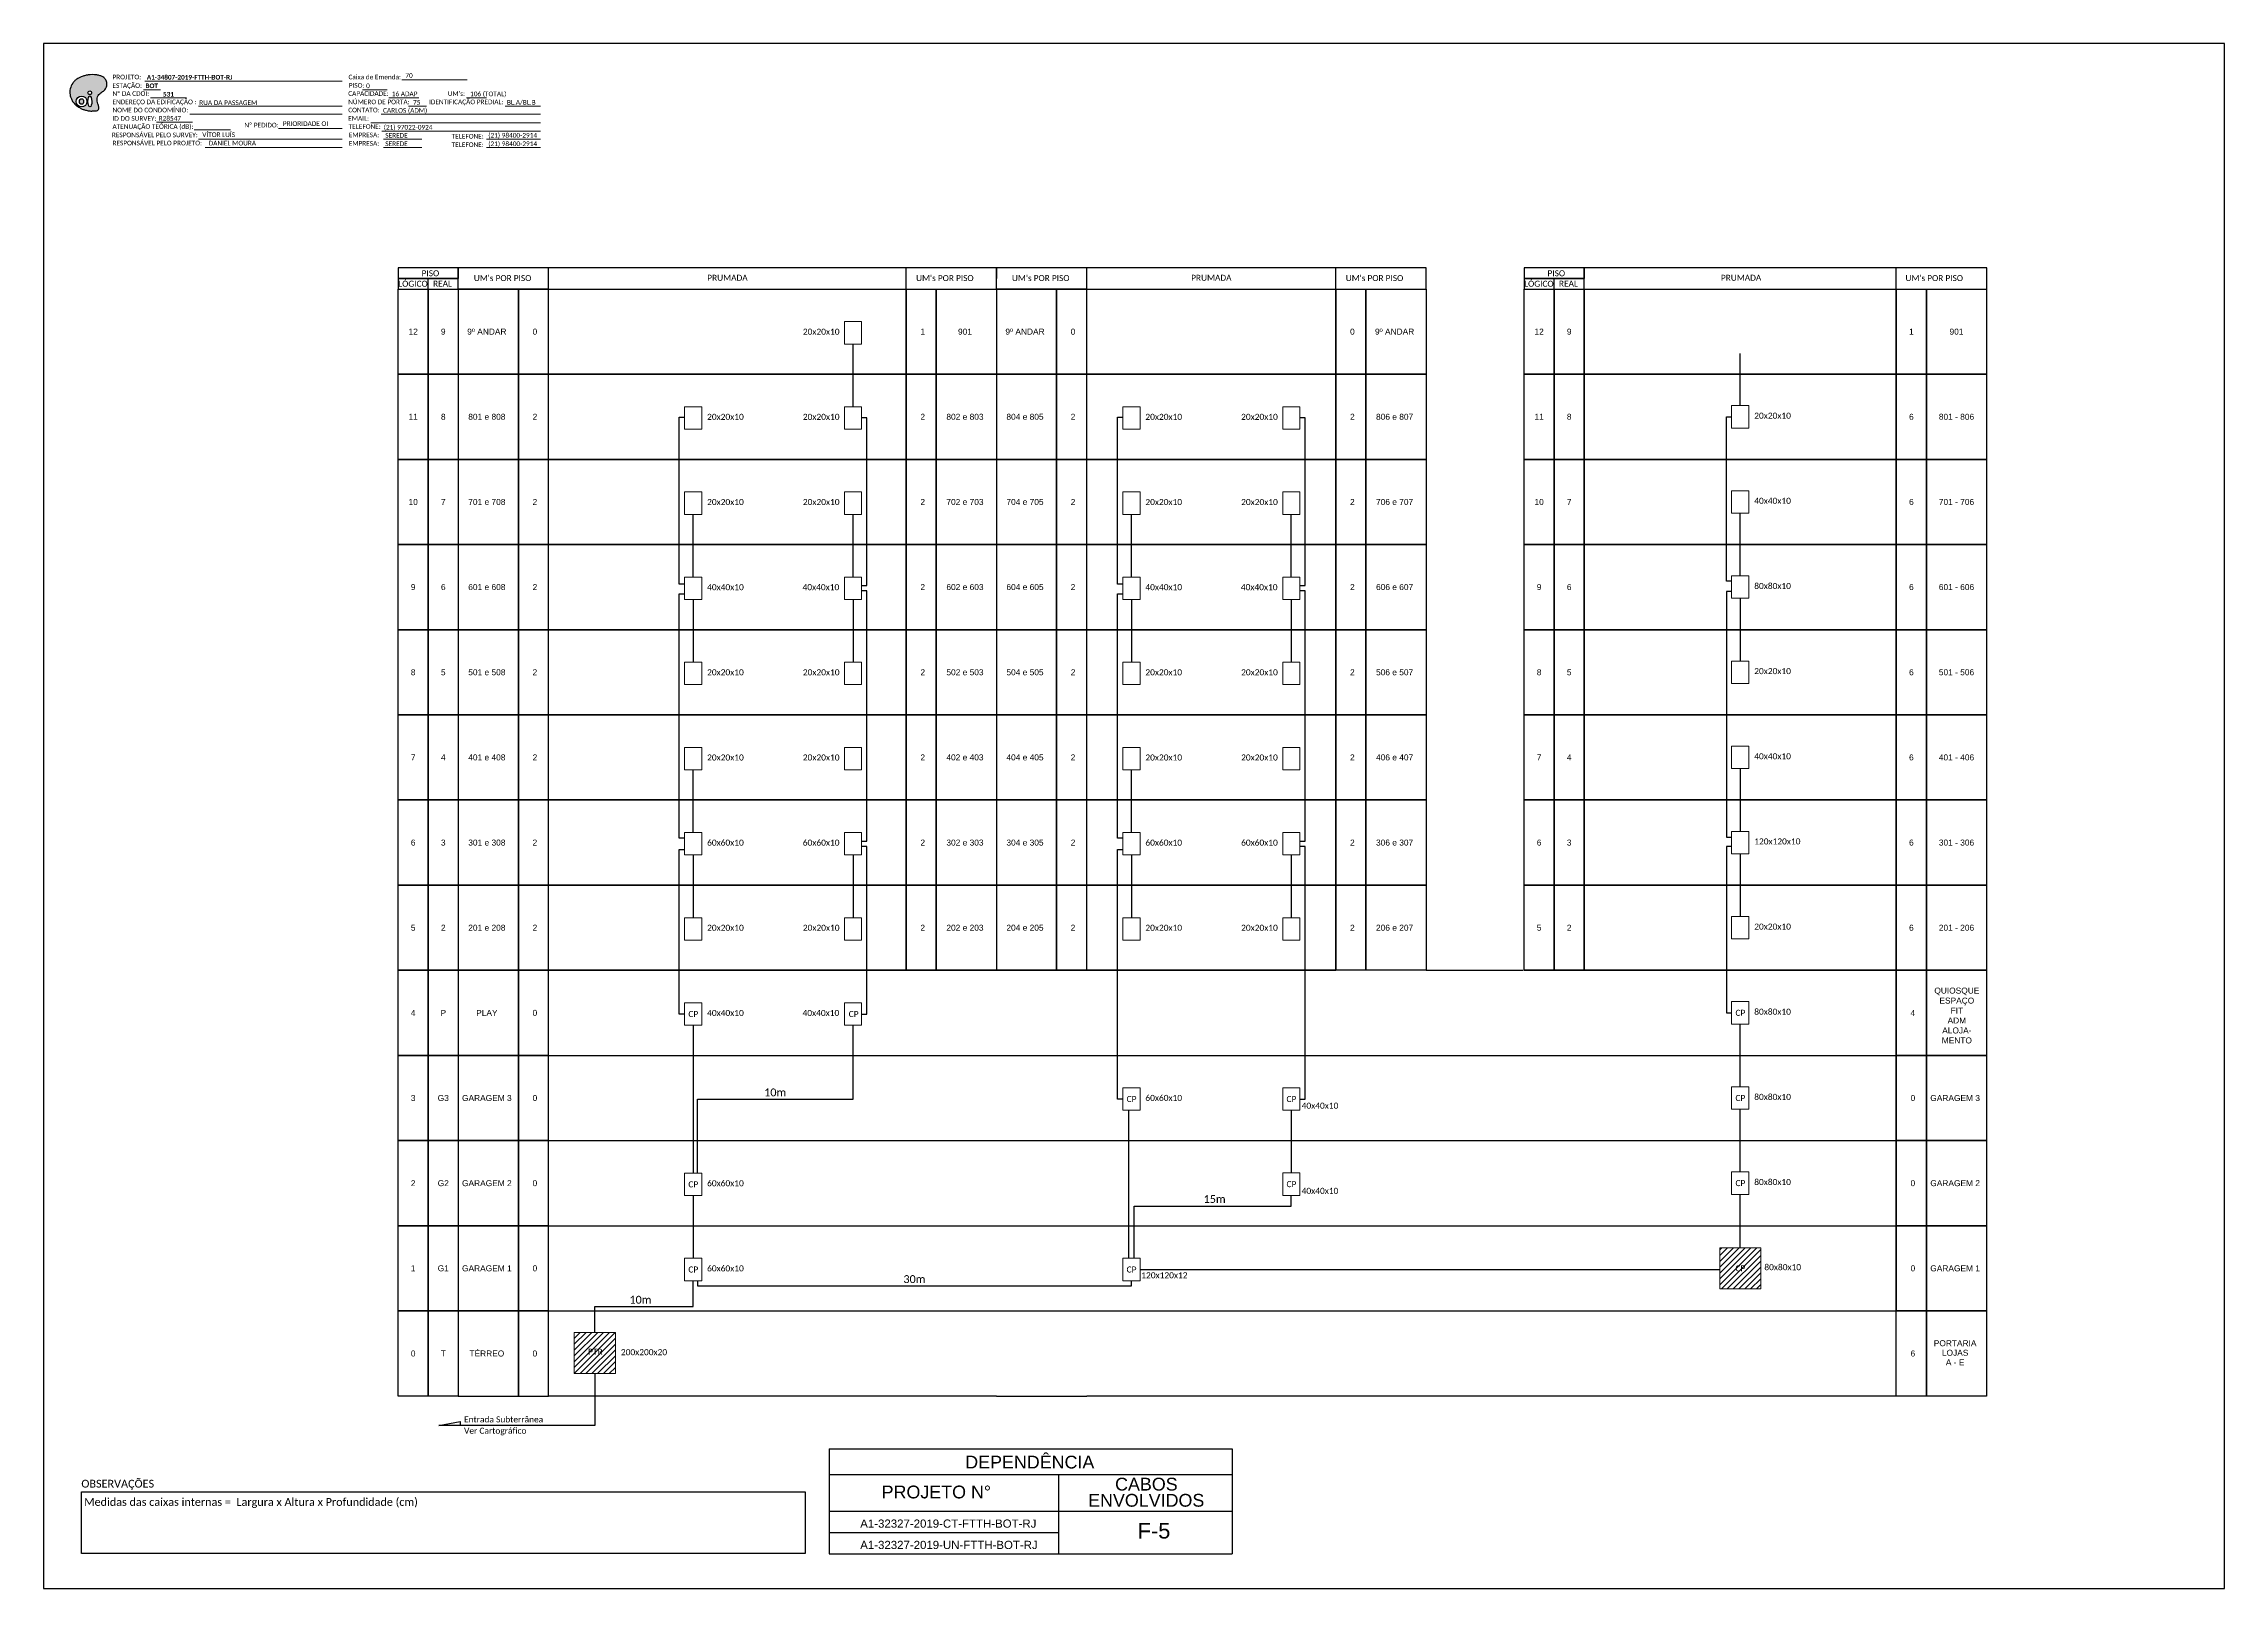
# Model space of a CAD drawing. Extents: x 1774 to 4535, y 448 to 1042.
# Drawn here: x 2735 to 3574, y 448 to 1042 of the extents above; entities that cross this region are included whole.
import ezdxf
from ezdxf.enums import TextEntityAlignment as Align

# ---------------------------------------------------------------- set-up
doc = ezdxf.new("R2010")
doc.units = 0
doc.layers.add('Notas', color=7, linetype='Continuous')
doc.styles.add('ARIAL', font='')
doc.styles.add('NORMOGRAFO', font='')
doc.styles.add('WMF-Calibri0', font='calibri.ttf')
doc.styles.add('WMF-Calibri1', font='calibrib.ttf')
doc.styles.get('ARIAL').set_extended_font_data('Arial')
doc.styles.get('NORMOGRAFO').set_extended_font_data('Arial')
pattern_1 = [(45, (2499.347, -21.122), (-1.122532, 1.122532), [])]

# ---------------------------------------------------------------- blocks, each defined once
blk = doc.blocks.new('OI')
h = blk.add_hatch(color=40)
edge = h.paths.add_edge_path()
edge.add_spline(control_points=[(4.35, -0.67), (3.92, -0.99), (3.26, -1.5), (2.81, -2.59), (2.9, -3.5), (3.06, -4.27), (3.31, -4.85), (3.37, -5.39), (3.4, -5.88), (3.2, -6.4), (2.54, -6.61), (1.65, -6.63), (0.55, -6.67), (-0.56, -6.42), (-1.61, -6.14), (-2.77, -5.61), (-3.92, -4.77), (-4.89, -3.7), (-5.34, -2.65), (-5.6, -1.94), (-5.85, -0.96), (-5.71, 0.47), (-5.1, 2.02), (-4.14, 3.02), (-3.3, 3.61), (-2.37, 4.16), (-1.36, 4.44), (-0.56, 4.7), (0.79, 4.85), (2.24, 4.97), (3.79, 4.57), (4.67, 4.21), (5.44, 3.65), (5.76, 2.99), (6.03, 2.21), (6.01, 1.46), (5.72, 0.64), (5.31, 0.08), (4.88, -0.38), (4.51, -0.55), (4.35, -0.67)], knot_values=[0, 0, 0, 0, 1.60434, 2.417191, 3.427595, 4.282808, 4.776746, 5.304182, 5.888771, 6.258406, 6.858137, 7.79129, 8.986195, 10.124242, 11.187857, 12.242908, 13.953784, 15.414161, 16.515391, 17.349188, 17.675853, 19.552021, 21.515531, 22.568638, 23.63245, 24.621084, 25.782718, 26.745347, 27.142653, 29.870543, 31.004649, 31.921532, 32.709589, 33.801391, 34.042471, 35.192333, 35.971461, 36.628871, 37.254359, 37.836911, 37.836911, 37.836911, 37.836911], degree=3, periodic=1)
h.paths.add_polyline_path([(1.13, -0.87, -1), (-0.04, -0.87, -1)], flags=16)
edge = h.paths.add_edge_path(flags=16)
edge.add_ellipse((0.56, -3.59), major_axis=(-0.02, 1.71), ratio=0.361305, start_angle=0, end_angle=360)
h.paths.add_polyline_path([(-0.36, -3.62, -1), (-3.8, -3.62, -1)], flags=16)
edge = h.paths.add_edge_path(flags=0)
edge.add_ellipse((-2.08, -3.62), major_axis=(0, 0.885), ratio=0.758294, start_angle=0, end_angle=360)
at = {"color": 40}
for centre, radius in [((-2.08, -3.62), 1.72), ((0.54, -0.87), 0.587)]:
    blk.add_circle(centre, radius, dxfattribs=at)
blk.add_ellipse((-2.08, -3.62), major_axis=(0, 0.885), ratio=0.758294, start_param=-3.141592653589792, end_param=3.141592653589792, dxfattribs=at)
blk.add_ellipse((0.56, -3.59), major_axis=(-0.02, 1.71), ratio=0.361305, dxfattribs=at)
at = {"color": 40, "start_tangent": (-0.800898, -0.598801), "end_tangent": (-0.800898, -0.598801)}
blk.add_spline([(4.35, -0.67), (3.2, -1.78), (2.9, -2.54), (2.92, -3.55), (3.12, -4.38), (3.28, -4.85), (3.37, -5.37), (3.35, -5.95), (3.2, -6.29), (2.66, -6.55), (1.73, -6.63), (0.54, -6.62), (-0.58, -6.41), (-1.6, -6.11), (-2.56, -5.67), (-3.95, -4.67), (-4.89, -3.56), (-5.37, -2.56), (-5.64, -1.78), (-5.72, -1.46), (-5.63, 0.42), (-4.84, 2.22), (-4.13, 2.99), (-3.27, 3.62), (-2.4, 4.09), (-1.3, 4.47), (-0.37, 4.72), (0.02, 4.77), (2.75, 4.8), (3.85, 4.53), (4.69, 4.16), (5.31, 3.68), (5.85, 2.73), (5.93, 2.5), (5.94, 1.35), (5.67, 0.62), (5.29, 0.08), (4.84, -0.36), (4.35, -0.67)], degree=3, dxfattribs=at)
blk = doc.blocks.new('new block')
at = {"color": 7, "lineweight": 0}
for points in [[(38.89, -14.48), (114.86, -14.48)], [(137.7, -13.99), (162.84, -13.99)], [(38.38, -17.76), (44.92, -17.76)], [(41.04, -20.83), (54.98, -20.83)], [(59.61, -24.07), (114.86, -24.07)], [(122.66, -17.72), (132.14, -17.72)], [(132.71, -20.83), (144.33, -20.83)], [(140.29, -24.07), (147.24, -24.07)], [(162.65, -20.83), (170.32, -20.83)], [(177.47, -24.07), (191.02, -24.07)], [(43.36, -30.25), (57.3, -30.25)], [(56.2, -27.18), (114.86, -27.18)], [(57.89, -33.21), (71.84, -33.21)], [(90.34, -32.66), (114.84, -32.66)], [(125.78, -30.42), (191.05, -30.42)], [(129.82, -27.18), (191.05, -27.18)], [(59.61, -36.77), (114.86, -36.77)], [(62.1, -40.01), (114.86, -40.01)], [(130.07, -33.66), (191.05, -33.66)], [(130.68, -36.77), (145.48, -36.77)], [(130.68, -40.01), (145.48, -40.01)], [(170.28, -36.77), (191.05, -36.77)], [(170.28, -40.01), (191.05, -40.01)]]:
    blk.add_lwpolyline(points, dxfattribs=at)
at = {"color": 7, "xscale": 1.213923925163967, "yscale": 1.213923925163967, "zscale": 1.213923925163967, "rotation": 0.1532896023949059}
blk.add_blockref('OI', (17.09, -17.86), dxfattribs=at)
at = {"color": 7, "lineweight": 0, "style": 'WMF-Calibri0'}
for s, height, p in [('PROJETO:', 1.793, (26.49, -13.74)), ('ESTAÇÃO:', 1.793, (26.49, -17.02)), ('Caixa de Emenda:', 1.7927, (117.25, -13.74)), ('PISO:', 1.793, (117.32, -16.97)), ('Nº DA CDOI:', 1.7927, (26.49, -20.09)), ('ENDEREÇO DA EDIFICAÇÃO :', 1.7927, (26.49, -23.32)), ('NOME DO CONDOMÍNIO:', 1.7927, (26.49, -26.44)), ('CAPACIDADE:', 1.7927, (117.14, -20.09)), ('CONTATO:', 1.793, (117.14, -26.44)), ('NÚMERO DE PORTA:', 1.7927, (117.14, -23.32)), ('IDENTIFICAÇÃO PREDIAL:', 1.7927, (148.22, -23.32)), ("UM's:", 1.793, (155.38, -20.09)), ('ATENUAÇÃO TEÓRICA (dB):', 1.7927, (26.49, -32.79)), ('ID DO SURVEY:', 1.7927, (26.49, -29.67)), ('Nº PEDIDO:', 1.793, (77.2, -32.23)), ('EMAIL:', 1.793, (117.14, -29.67)), ('TELEFONE:', 1.793, (117.32, -32.79)), ('RESPONSÁVEL PELO SURVEY:', 1.7927, (26.25, -36.02)), ('RESPONSÁVEL PELO PROJETO:', 1.7927, (26.49, -39.13)), ('EMPRESA:', 1.793, (117.32, -36.02)), ('EMPRESA:', 1.793, (117.32, -39.26)), ('TELEFONE:', 1.793, (156.92, -36.53)), ('TELEFONE:', 1.793, (156.92, -39.76))]:
    blk.add_text(s, height=height, dxfattribs=at).set_placement(p)
at = {"color": 7, "lineweight": 0, "flags": 8}
for tag, p, style in [('EST', (39.17, -17.11), 'WMF-Calibri1'), ('PROJ', (39.69, -13.83), 'WMF-Calibri1'), ('PISO_PTR', (124.01, -17.12), 'WMF-Calibri0'), ('CEOS-XX', (139.1, -13.15), 'WMF-Calibri0'), ('NOME_DO_COND.', (56.46, -26.72), 'WMF-Calibri0'), ('LOGRADOURO', (59.87, -23.61), 'WMF-Calibri0'), ('NOME_DO_CONTATO', (130.53, -26.58), 'WMF-Calibri0'), ('CAPAC.', (133.88, -20.21), 'WMF-Calibri0'), ('N°', (142.07, -23.47), 'WMF-Calibri0'), ("UC'S", (164, -20.23), 'WMF-Calibri0'), ('N°PREDIO', (178.17, -23.47), 'WMF-Calibri0'), ('_ID_', (43.62, -29.64), 'WMF-Calibri0'), ('O_POTEN', (59.29, -32.38), 'WMF-Calibri0'), ('EMAIL', (126.49, -29.82), 'WMF-Calibri0'), ('TELEFONE', (130.77, -33.06), 'WMF-Calibri0'), ('RES_SURVEY', (61, -35.93), 'WMF-Calibri0'), ('RES_PROJ', (63.49, -39.17), 'WMF-Calibri0'), ('EMP_RESP_SURVEY', (131.38, -36.17), 'WMF-Calibri0'), ('EMP_RESP_PROJ', (131.38, -39.41), 'WMF-Calibri0'), ('CONT_RESP_SURVEY', (170.99, -36.17), 'WMF-Calibri0'), ('CONT_RESP_PROJ', (170.99, -39.41), 'WMF-Calibri0')]:
    blk.add_attdef(tag, p, '', height=1.79, dxfattribs=dict(at, style=style))
at = {"color": 7, "lineweight": 0, "style": 'WMF-Calibri1', "flags": 8}
blk.add_attdef("N° CDO'S", text='', height=1.79, dxfattribs=at).set_placement((48.01, -20.37), align=Align.CENTER)
at = {"style": 'WMF-Calibri0'}
blk.add_attdef('N_PEDIDO', (92, -31.67), '', height=1.8, dxfattribs=at)

msp = doc.modelspace()

# ---------------------------------------------------------------- hatches: boundary and pattern name
h = msp.add_hatch()
h.set_pattern_fill('ANSI31', color=1, scale=0.5, style=0)
h.set_pattern_definition(pattern_1)
h.paths.add_polyline_path([(3395.3, 579.15), (3379.49, 579.15), (3379.49, 563.34), (3395.3, 563.34)])
h.paths.add_polyline_path([(3385.15, 569.5), (3389.8, 569.5), (3389.8, 573.02), (3385.15, 573.02)], flags=24)
h.paths.add_polyline_path([(3396.22, 569.91), (3411.36, 569.91), (3411.36, 573.44), (3396.22, 573.44)], flags=9)
h = msp.add_hatch()
h.set_pattern_fill('ANSI31', color=1, scale=0.5, style=0)
h.set_pattern_definition(pattern_1)
h.paths.add_polyline_path([(2954.83, 546.6), (2939.02, 546.6), (2939.02, 530.8), (2954.83, 530.8)])
h.paths.add_polyline_path([(2944.06, 537.43), (2950.42, 537.43), (2950.42, 540.9), (2944.06, 540.9)], flags=24)

# ---------------------------------------------------------------- linework, layer by layer
for points in [[(2734.98, 448.18), (3573.55, 448.18), (3573.55, 1042.18), (2734.98, 1042.18), (2734.98, 448.18)], [(2894.45, 947.8), (3101.37, 947.8), (3101.37, 956.02), (2894.45, 956.02), (2894.45, 956.02), (2894.45, 951.91)], [(2929.17, 947.8), (2929.17, 956.02)], [(3066.64, 947.8), (3066.64, 956.02)], [(3101.37, 947.8), (3266.58, 947.8), (3266.58, 956.02), (3101.37, 956.02), (3101.37, 956.02), (3101.37, 951.91)], [(3136.09, 947.8), (3136.09, 956.02)], [(3231.84, 947.8), (3231.84, 956.02)], [(3327.4, 947.8), (3482.15, 947.8), (3482.15, 956.02), (3327.4, 956.02), (3327.4, 956.02), (3327.4, 951.91)], [(3447.4, 947.8), (3447.4, 956.02)], [(2882.88, 947.8), (2882.88, 951.91)], [(3315.82, 947.8), (3315.82, 951.91)], [(3046.22, 902.53), (3046.22, 926.65)], [(3387.4, 902.99), (3387.4, 922.99)], [(2981.43, 834.35), (2979.43, 834.35), (2979.43, 898.56), (2981.43, 898.56)], [(3049.53, 833.78), (3051.53, 833.78), (3051.53, 898.22), (3049.53, 898.22)], [(3149.96, 834.35), (3147.96, 834.35), (3147.96, 898.56), (3149.96, 898.56)], [(3218.06, 833.78), (3220.06, 833.78), (3220.06, 898.22), (3218.06, 898.22)], [(3384.08, 835.44), (3382.08, 835.44), (3382.08, 898.68), (3384.08, 898.68)], [(2984.74, 837.04), (2984.74, 861.16)], [(3046.22, 837.04), (3046.22, 861.16)], [(3153.28, 837.04), (3153.28, 861.16)], [(3214.75, 837.04), (3214.75, 861.16)], [(3387.4, 837.51), (3387.4, 861.63)], [(2981.43, 736.65), (2979.43, 736.65), (2979.43, 830.62), (2981.43, 830.62)], [(3049.53, 735.46), (3051.53, 735.46), (3051.53, 831.74), (3049.53, 831.74)], [(3149.96, 736.65), (3147.96, 736.65), (3147.96, 830.62), (3149.96, 830.62)], [(3218.06, 735.46), (3220.06, 735.46), (3220.06, 831.74), (3218.06, 831.74)], [(3384.08, 831.5), (3382.08, 831.5), (3382.08, 737.07), (3384.08, 737.07)], [(2984.74, 828.42), (2984.74, 804.3)], [(3046.22, 828.42), (3046.22, 804.3)], [(3153.28, 828.42), (3153.28, 804.3)], [(3214.75, 828.42), (3214.75, 804.3)], [(3387.4, 828.89), (3387.4, 804.76)], [(3387.4, 763.4), (3387.4, 739.27)], [(2984.74, 738.81), (2984.74, 762.93)], [(3153.28, 738.81), (3153.28, 762.93)], [(2981.43, 669.01), (2979.43, 669.01), (2979.43, 732.34), (2981.43, 732.34)], [(2984.74, 730.19), (2984.74, 706.07)], [(3046.22, 730.19), (3046.22, 706.07)], [(3049.53, 669.01), (3051.53, 669.01), (3051.53, 733.39), (3049.53, 733.39)], [(3149.96, 636.34), (3147.96, 636.34), (3147.96, 732.34), (3149.96, 732.34)], [(3153.28, 730.19), (3153.28, 706.07)], [(3214.75, 730.19), (3214.75, 706.07)], [(3218.06, 636.34), (3220.06, 636.34), (3220.06, 733.39), (3218.06, 733.39)], [(3384.08, 733.47), (3382.08, 733.47), (3382.08, 669.48), (3384.08, 669.48)], [(3387.4, 730.65), (3387.4, 706.53)], [(2929.17, 653.1), (2929.17, 685.85), (3066.65, 685.85)], [(3066.65, 685.85), (3078.23, 685.85)], [(3078.23, 685.85), (3101.37, 685.85)], [(3124.52, 685.85), (3101.37, 685.85)], [(3136.09, 685.85), (3124.52, 685.85)], [(3136.09, 685.85), (3231.86, 685.85)], [(3266.58, 685.85), (3303.82, 685.85)], [(3304.25, 685.85), (3315.82, 685.85)], [(3315.82, 685.85), (3327.4, 685.85)], [(3327.4, 685.85), (3447.4, 685.85), (3447.4, 653.1)], [(2984.74, 664.7), (2984.74, 607.83)], [(2986.4, 607.83), (2986.4, 636.27), (3046.22, 636.27), (3046.22, 664.7)], [(3387.4, 641.04), (3387.4, 665.17)], [(2929.17, 620.36), (2929.17, 653.1)], [(2929.17, 653.1), (3447.4, 653.1)], [(3447.4, 653.1), (3447.4, 620.36)], [(3152.14, 632.03), (3152.14, 575.09)], [(3214.75, 632.03), (3214.75, 607.91)], [(3387.4, 608.3), (3387.4, 632.42)], [(2929.17, 587.62), (2929.17, 620.36)], [(2929.17, 620.36), (3447.4, 620.36)], [(3447.4, 620.36), (3447.4, 587.62)], [(2984.74, 599.21), (2984.74, 575.09)], [(3154.38, 575.09), (3154.38, 595.09), (3214.75, 595.09), (3214.75, 599.29)], [(3387.4, 579.15), (3387.4, 599.68)], [(2929.17, 554.87), (2929.17, 587.62)], [(2929.17, 587.62), (3447.4, 587.62)], [(3447.4, 587.62), (3447.4, 554.87)], [(3156.59, 570.78), (3379.49, 570.78)], [(2946.92, 546.6), (2946.92, 556.6), (2984.74, 556.6), (2984.74, 566.47)], [(2986.4, 566.47), (2986.4, 564.47), (3153.28, 564.47), (3153.28, 566.47)], [(3066.65, 522.13), (2929.17, 522.13), (2929.17, 554.87)], [(2929.17, 554.87), (3447.4, 554.87)], [(2946.92, 530.8), (2946.92, 510.8), (2886.92, 510.8), (2895.18, 512.38), (2895.18, 510.8)], [(3078.23, 522.13), (3066.65, 522.13)], [(3101.37, 522.13), (3078.23, 522.13)], [(3101.37, 522.13), (3124.52, 522.13)], [(3124.52, 522.13), (3136.09, 522.13)], [(3447.4, 522.13), (3136.09, 522.13)]]:
    msp.add_lwpolyline(points)
for points in [[(2871.31, 951.91), (2894.45, 951.91), (2894.45, 956.02), (2871.31, 956.02)], [(3304.25, 951.91), (3327.4, 951.91), (3327.4, 956.02), (3304.25, 956.02)], [(2871.31, 947.8), (2894.45, 947.8), (2894.45, 951.91), (2871.31, 951.91)], [(2871.31, 947.8), (2882.88, 947.8), (2882.88, 915.05), (2871.31, 915.05)], [(2882.88, 947.8), (2894.45, 947.8), (2894.45, 915.05), (2882.88, 915.05)], [(2917.6, 947.8), (2894.45, 947.8), (2894.45, 915.05), (2917.6, 915.05)], [(2929.17, 947.8), (2917.6, 947.8), (2917.6, 915.05), (2929.17, 915.05)], [(2929.17, 947.8), (3066.65, 947.8), (3066.65, 915.05), (2929.17, 915.05)], [(3066.65, 947.8), (3078.23, 947.8), (3078.23, 915.05), (3066.65, 915.05)], [(3078.23, 947.8), (3101.37, 947.8), (3101.37, 915.05), (3078.23, 915.05)], [(3124.52, 947.8), (3101.37, 947.8), (3101.37, 915.05), (3124.52, 915.05)], [(3136.09, 947.8), (3124.52, 947.8), (3124.52, 915.05), (3136.09, 915.05)], [(3136.09, 947.8), (3231.86, 947.8), (3231.86, 915.05), (3136.09, 915.05)], [(3231.86, 947.8), (3243.43, 947.8), (3243.43, 915.05), (3231.86, 915.05)], [(3243.43, 947.8), (3266.58, 947.8), (3266.58, 915.05), (3243.43, 915.05)], [(3304.25, 947.8), (3327.4, 947.8), (3327.4, 951.91), (3304.25, 951.91)], [(3304.25, 947.8), (3315.82, 947.8), (3315.82, 915.05), (3304.25, 915.05)], [(3315.82, 947.8), (3327.4, 947.8), (3327.4, 915.05), (3315.82, 915.05)], [(3327.4, 947.8), (3447.4, 947.8), (3447.4, 915.05), (3327.4, 915.05)], [(3447.4, 947.8), (3458.97, 947.8), (3458.97, 915.05), (3447.4, 915.05)], [(3458.97, 947.8), (3482.11, 947.8), (3482.11, 915.05), (3458.97, 915.05)], [(2871.31, 915.05), (2882.88, 915.05), (2882.88, 882.31), (2871.31, 882.31)], [(2882.88, 915.05), (2894.45, 915.05), (2894.45, 882.31), (2882.88, 882.31)], [(2917.6, 915.05), (2894.45, 915.05), (2894.45, 882.31), (2917.6, 882.31)], [(2929.17, 915.05), (2917.6, 915.05), (2917.6, 882.31), (2929.17, 882.31)], [(2929.17, 915.05), (3066.65, 915.05), (3066.65, 882.31), (2929.17, 882.31)], [(3066.65, 915.05), (3078.23, 915.05), (3078.23, 882.31), (3066.65, 882.31)], [(3078.23, 915.05), (3101.37, 915.05), (3101.37, 882.31), (3078.23, 882.31)], [(3124.52, 915.05), (3101.37, 915.05), (3101.37, 882.31), (3124.52, 882.31)], [(3136.09, 915.05), (3124.52, 915.05), (3124.52, 882.31), (3136.09, 882.31)], [(3136.09, 915.05), (3231.86, 915.05), (3231.86, 882.31), (3136.09, 882.31)], [(3231.86, 915.05), (3243.43, 915.05), (3243.43, 882.31), (3231.86, 882.31)], [(3243.43, 915.05), (3266.58, 915.05), (3266.58, 882.31), (3243.43, 882.31)], [(3304.25, 915.05), (3315.82, 915.05), (3315.82, 882.31), (3304.25, 882.31)], [(3315.82, 915.05), (3327.4, 915.05), (3327.4, 882.31), (3315.82, 882.31)], [(3327.4, 915.05), (3447.4, 915.05), (3447.4, 882.31), (3327.4, 882.31)], [(3447.4, 915.05), (3458.97, 915.05), (3458.97, 882.31), (3447.4, 882.31)], [(3458.97, 915.05), (3482.11, 915.05), (3482.11, 882.31), (3458.97, 882.31)], [(2871.31, 882.31), (2882.88, 882.31), (2882.88, 849.57), (2871.31, 849.57)], [(2882.88, 882.31), (2894.45, 882.31), (2894.45, 849.57), (2882.88, 849.57)], [(2917.6, 882.31), (2894.45, 882.31), (2894.45, 849.57), (2917.6, 849.57)], [(2929.17, 882.31), (2917.6, 882.31), (2917.6, 849.57), (2929.17, 849.57)], [(2929.17, 882.31), (3066.65, 882.31), (3066.65, 849.57), (2929.17, 849.57)], [(3066.65, 882.31), (3078.23, 882.31), (3078.23, 849.57), (3066.65, 849.57)], [(3078.23, 882.31), (3101.37, 882.31), (3101.37, 849.57), (3078.23, 849.57)], [(3124.52, 882.31), (3101.37, 882.31), (3101.37, 849.57), (3124.52, 849.57)], [(3136.09, 882.31), (3124.52, 882.31), (3124.52, 849.57), (3136.09, 849.57)], [(3136.09, 882.31), (3231.86, 882.31), (3231.86, 849.57), (3136.09, 849.57)], [(3231.86, 882.31), (3243.43, 882.31), (3243.43, 849.57), (3231.86, 849.57)], [(3243.43, 882.31), (3266.58, 882.31), (3266.58, 849.57), (3243.43, 849.57)], [(3304.25, 882.31), (3315.82, 882.31), (3315.82, 849.57), (3304.25, 849.57)], [(3315.82, 882.31), (3327.4, 882.31), (3327.4, 849.57), (3315.82, 849.57)], [(3327.4, 882.31), (3447.4, 882.31), (3447.4, 849.57), (3327.4, 849.57)], [(3447.4, 882.31), (3458.97, 882.31), (3458.97, 849.57), (3447.4, 849.57)], [(3458.97, 882.31), (3482.11, 882.31), (3482.11, 849.57), (3458.97, 849.57)], [(2871.31, 849.57), (2882.88, 849.57), (2882.88, 816.82), (2871.31, 816.82)], [(2882.88, 849.57), (2894.45, 849.57), (2894.45, 816.82), (2882.88, 816.82)], [(2917.6, 849.57), (2894.45, 849.57), (2894.45, 816.82), (2917.6, 816.82)], [(2929.17, 849.57), (2917.6, 849.57), (2917.6, 816.82), (2929.17, 816.82)], [(2929.17, 849.57), (3066.65, 849.57), (3066.65, 816.82), (2929.17, 816.82)], [(3066.65, 849.57), (3078.23, 849.57), (3078.23, 816.82), (3066.65, 816.82)], [(3078.23, 849.57), (3101.37, 849.57), (3101.37, 816.82), (3078.23, 816.82)], [(3124.52, 849.57), (3101.37, 849.57), (3101.37, 816.82), (3124.52, 816.82)], [(3136.09, 849.57), (3124.52, 849.57), (3124.52, 816.82), (3136.09, 816.82)], [(3136.09, 849.57), (3231.86, 849.57), (3231.86, 816.82), (3136.09, 816.82)], [(3231.86, 849.57), (3243.43, 849.57), (3243.43, 816.82), (3231.86, 816.82)], [(3243.43, 849.57), (3266.58, 849.57), (3266.58, 816.82), (3243.43, 816.82)], [(3304.25, 849.57), (3315.82, 849.57), (3315.82, 816.82), (3304.25, 816.82)], [(3315.82, 849.57), (3327.4, 849.57), (3327.4, 816.82), (3315.82, 816.82)], [(3327.4, 849.57), (3447.4, 849.57), (3447.4, 816.82), (3327.4, 816.82)], [(3447.4, 849.57), (3458.97, 849.57), (3458.97, 816.82), (3447.4, 816.82)], [(3458.97, 849.57), (3482.11, 849.57), (3482.11, 816.82), (3458.97, 816.82)], [(2871.31, 816.82), (2882.88, 816.82), (2882.88, 784.08), (2871.31, 784.08)], [(2882.88, 816.82), (2894.45, 816.82), (2894.45, 784.08), (2882.88, 784.08)], [(2917.6, 816.82), (2894.45, 816.82), (2894.45, 784.08), (2917.6, 784.08)], [(2929.17, 816.82), (2917.6, 816.82), (2917.6, 784.08), (2929.17, 784.08)], [(2929.17, 816.82), (3066.65, 816.82), (3066.65, 784.08), (2929.17, 784.08)], [(3066.65, 816.82), (3078.23, 816.82), (3078.23, 784.08), (3066.65, 784.08)], [(3078.23, 816.82), (3101.37, 816.82), (3101.37, 784.08), (3078.23, 784.08)], [(3124.52, 816.82), (3101.37, 816.82), (3101.37, 784.08), (3124.52, 784.08)], [(3136.09, 816.82), (3124.52, 816.82), (3124.52, 784.08), (3136.09, 784.08)], [(3136.09, 816.82), (3231.86, 816.82), (3231.86, 784.08), (3136.09, 784.08)], [(3231.86, 816.82), (3243.43, 816.82), (3243.43, 784.08), (3231.86, 784.08)], [(3243.43, 816.82), (3266.58, 816.82), (3266.58, 784.08), (3243.43, 784.08)], [(3304.25, 816.82), (3315.82, 816.82), (3315.82, 784.08), (3304.25, 784.08)], [(3315.82, 816.82), (3327.4, 816.82), (3327.4, 784.08), (3315.82, 784.08)], [(3327.4, 816.82), (3447.4, 816.82), (3447.4, 784.08), (3327.4, 784.08)], [(3447.4, 816.82), (3458.97, 816.82), (3458.97, 784.08), (3447.4, 784.08)], [(3458.97, 816.82), (3482.11, 816.82), (3482.11, 784.08), (3458.97, 784.08)], [(2871.31, 784.08), (2882.88, 784.08), (2882.88, 751.34), (2871.31, 751.34)], [(2882.88, 784.08), (2894.45, 784.08), (2894.45, 751.34), (2882.88, 751.34)], [(2917.6, 784.08), (2894.45, 784.08), (2894.45, 751.34), (2917.6, 751.34)], [(2929.17, 784.08), (2917.6, 784.08), (2917.6, 751.34), (2929.17, 751.34)], [(2929.17, 784.08), (3066.65, 784.08), (3066.65, 751.34), (2929.17, 751.34)], [(3066.65, 784.08), (3078.23, 784.08), (3078.23, 751.34), (3066.65, 751.34)], [(3078.23, 784.08), (3101.37, 784.08), (3101.37, 751.34), (3078.23, 751.34)], [(3124.52, 784.08), (3101.37, 784.08), (3101.37, 751.34), (3124.52, 751.34)], [(3136.09, 784.08), (3124.52, 784.08), (3124.52, 751.34), (3136.09, 751.34)], [(3136.09, 784.08), (3231.86, 784.08), (3231.86, 751.34), (3136.09, 751.34)], [(3231.86, 784.08), (3243.43, 784.08), (3243.43, 751.34), (3231.86, 751.34)], [(3243.43, 784.08), (3266.58, 784.08), (3266.58, 751.34), (3243.43, 751.34)], [(3304.25, 784.08), (3315.82, 784.08), (3315.82, 751.34), (3304.25, 751.34)], [(3315.82, 784.08), (3327.4, 784.08), (3327.4, 751.34), (3315.82, 751.34)], [(3327.4, 784.08), (3447.4, 784.08), (3447.4, 751.34), (3327.4, 751.34)], [(3447.4, 784.08), (3458.97, 784.08), (3458.97, 751.34), (3447.4, 751.34)], [(3458.97, 784.08), (3482.11, 784.08), (3482.11, 751.34), (3458.97, 751.34)], [(2871.31, 751.34), (2882.88, 751.34), (2882.88, 718.59), (2871.31, 718.59)], [(2882.88, 751.34), (2894.45, 751.34), (2894.45, 718.59), (2882.88, 718.59)], [(2917.6, 751.34), (2894.45, 751.34), (2894.45, 718.59), (2917.6, 718.59)], [(2929.17, 751.34), (2917.6, 751.34), (2917.6, 718.59), (2929.17, 718.59)], [(2929.17, 751.34), (3066.65, 751.34), (3066.65, 718.59), (2929.17, 718.59)], [(3066.65, 751.34), (3078.23, 751.34), (3078.23, 718.59), (3066.65, 718.59)], [(3078.23, 751.34), (3101.37, 751.34), (3101.37, 718.59), (3078.23, 718.59)], [(3124.52, 751.34), (3101.37, 751.34), (3101.37, 718.59), (3124.52, 718.59)], [(3136.09, 751.34), (3124.52, 751.34), (3124.52, 718.59), (3136.09, 718.59)], [(3136.09, 751.34), (3231.86, 751.34), (3231.86, 718.59), (3136.09, 718.59)], [(3231.86, 751.34), (3243.43, 751.34), (3243.43, 718.59), (3231.86, 718.59)], [(3243.43, 751.34), (3266.58, 751.34), (3266.58, 718.59), (3243.43, 718.59)], [(3304.25, 751.34), (3315.82, 751.34), (3315.82, 718.59), (3304.25, 718.59)], [(3315.82, 751.34), (3327.4, 751.34), (3327.4, 718.59), (3315.82, 718.59)], [(3327.4, 751.34), (3447.4, 751.34), (3447.4, 718.59), (3327.4, 718.59)], [(3447.4, 751.34), (3458.97, 751.34), (3458.97, 718.59), (3447.4, 718.59)], [(3458.97, 751.34), (3482.11, 751.34), (3482.11, 718.59), (3458.97, 718.59)], [(2871.31, 718.59), (2882.88, 718.59), (2882.88, 685.85), (2871.31, 685.85)], [(2882.88, 718.59), (2894.45, 718.59), (2894.45, 685.85), (2882.88, 685.85)], [(2917.6, 718.59), (2894.45, 718.59), (2894.45, 685.85), (2917.6, 685.85)], [(2929.17, 718.59), (2917.6, 718.59), (2917.6, 685.85), (2929.17, 685.85)], [(2929.17, 718.59), (3066.65, 718.59), (3066.65, 685.85), (2929.17, 685.85)], [(3066.65, 718.59), (3078.23, 718.59), (3078.23, 685.85), (3066.65, 685.85)], [(3078.23, 718.59), (3101.37, 718.59), (3101.37, 685.85), (3078.23, 685.85)], [(3124.52, 718.59), (3101.37, 718.59), (3101.37, 685.85), (3124.52, 685.85)], [(3136.09, 718.59), (3124.52, 718.59), (3124.52, 685.85), (3136.09, 685.85)], [(3136.09, 718.59), (3231.86, 718.59), (3231.86, 685.85), (3136.09, 685.85)], [(3231.86, 718.59), (3243.43, 718.59), (3243.43, 685.85), (3231.86, 685.85)], [(3243.43, 718.59), (3266.58, 718.59), (3266.58, 685.85), (3243.43, 685.85)], [(3304.25, 718.59), (3315.82, 718.59), (3315.82, 685.85), (3304.25, 685.85)], [(3315.82, 718.59), (3327.4, 718.59), (3327.4, 685.85), (3315.82, 685.85)], [(3327.4, 718.59), (3447.4, 718.59), (3447.4, 685.85), (3327.4, 685.85)], [(3447.4, 718.59), (3458.97, 718.59), (3458.97, 685.85), (3447.4, 685.85)], [(3458.97, 718.59), (3482.11, 718.59), (3482.11, 685.85), (3458.97, 685.85)], [(2871.31, 685.85), (2882.88, 685.85), (2882.88, 653.1), (2871.31, 653.1)], [(2882.88, 685.85), (2894.45, 685.85), (2894.45, 653.1), (2882.88, 653.1)], [(2917.6, 685.85), (2894.45, 685.85), (2894.45, 653.1), (2917.6, 653.1)], [(2929.17, 685.85), (2917.6, 685.85), (2917.6, 653.1), (2929.17, 653.1)], [(3447.4, 685.85), (3458.97, 685.85), (3458.97, 653.1), (3447.4, 653.1)], [(3458.97, 685.85), (3482.11, 685.85), (3482.11, 653.1), (3458.97, 653.1)], [(2871.31, 653.1), (2882.88, 653.1), (2882.88, 620.36), (2871.31, 620.36)], [(2882.88, 653.1), (2894.45, 653.1), (2894.45, 620.36), (2882.88, 620.36)], [(2917.6, 653.1), (2894.45, 653.1), (2894.45, 620.36), (2917.6, 620.36)], [(2929.17, 653.1), (2917.6, 653.1), (2917.6, 620.36), (2929.17, 620.36)], [(3447.4, 653.1), (3458.97, 653.1), (3458.97, 620.36), (3447.4, 620.36)], [(3458.97, 653.1), (3482.11, 653.1), (3482.11, 620.36), (3458.97, 620.36)], [(2871.31, 620.36), (2882.88, 620.36), (2882.88, 587.62), (2871.31, 587.62)], [(2882.88, 620.36), (2894.45, 620.36), (2894.45, 587.62), (2882.88, 587.62)], [(2917.6, 620.36), (2894.45, 620.36), (2894.45, 587.62), (2917.6, 587.62)], [(2929.17, 620.36), (2917.6, 620.36), (2917.6, 587.62), (2929.17, 587.62)], [(3447.4, 620.36), (3458.97, 620.36), (3458.97, 587.62), (3447.4, 587.62)], [(3458.97, 620.36), (3482.11, 620.36), (3482.11, 587.62), (3458.97, 587.62)], [(2871.31, 587.62), (2882.88, 587.62), (2882.88, 554.87), (2871.31, 554.87)], [(2882.88, 587.62), (2894.45, 587.62), (2894.45, 554.87), (2882.88, 554.87)], [(2917.6, 587.62), (2894.45, 587.62), (2894.45, 554.87), (2917.6, 554.87)], [(2929.17, 587.62), (2917.6, 587.62), (2917.6, 554.87), (2929.17, 554.87)], [(3447.4, 587.62), (3458.97, 587.62), (3458.97, 554.87), (3447.4, 554.87)], [(3458.97, 587.62), (3482.11, 587.62), (3482.11, 554.87), (3458.97, 554.87)], [(2871.31, 554.87), (2882.88, 554.87), (2882.88, 522.13), (2871.31, 522.13)], [(2882.88, 554.87), (2894.45, 554.87), (2894.45, 522.13), (2882.88, 522.13)], [(2917.6, 554.87), (2894.45, 554.87), (2894.45, 522.13), (2917.6, 522.13)], [(2929.17, 554.87), (2917.6, 554.87), (2917.6, 522.13), (2929.17, 522.13)], [(3447.4, 554.87), (3458.97, 554.87), (3458.97, 522.13), (3447.4, 522.13)], [(3458.97, 554.87), (3482.11, 554.87), (3482.11, 522.13), (3458.97, 522.13)]]:
    msp.add_lwpolyline(points, close=True)
at = {"color": 0, "lineweight": 0}
for points in [[(3049.53, 935.27), (3042.9, 935.27), (3042.9, 926.65), (3049.53, 926.65)], [(2981.43, 902.53), (2988.05, 902.53), (2988.05, 893.91), (2981.43, 893.91)], [(3049.53, 902.53), (3042.9, 902.53), (3042.9, 893.91), (3049.53, 893.91)], [(3149.96, 902.53), (3156.59, 902.53), (3156.59, 893.91), (3149.96, 893.91)], [(3218.06, 902.53), (3211.44, 902.53), (3211.44, 893.91), (3218.06, 893.91)], [(2981.43, 869.78), (2988.05, 869.78), (2988.05, 861.16), (2981.43, 861.16)], [(3049.53, 869.78), (3042.9, 869.78), (3042.9, 861.16), (3049.53, 861.16)], [(3149.96, 869.78), (3156.59, 869.78), (3156.59, 861.16), (3149.96, 861.16)], [(3218.06, 869.78), (3211.44, 869.78), (3211.44, 861.16), (3218.06, 861.16)], [(2981.43, 804.3), (2988.05, 804.3), (2988.05, 795.68), (2981.43, 795.68)], [(3049.53, 804.3), (3042.9, 804.3), (3042.9, 795.68), (3049.53, 795.68)], [(3149.96, 804.3), (3156.59, 804.3), (3156.59, 795.68), (3149.96, 795.68)], [(3218.06, 804.3), (3211.44, 804.3), (3211.44, 795.68), (3218.06, 795.68)], [(2981.43, 771.55), (2988.05, 771.55), (2988.05, 762.93), (2981.43, 762.93)], [(3049.53, 771.55), (3042.9, 771.55), (3042.9, 762.93), (3049.53, 762.93)], [(3149.96, 771.55), (3156.59, 771.55), (3156.59, 762.93), (3149.96, 762.93)], [(3218.06, 771.55), (3211.44, 771.55), (3211.44, 762.93), (3218.06, 762.93)], [(2981.43, 706.07), (2988.05, 706.07), (2988.05, 697.45), (2981.43, 697.45)], [(3049.53, 706.07), (3042.9, 706.07), (3042.9, 697.45), (3049.53, 697.45)], [(3149.96, 706.07), (3156.59, 706.07), (3156.59, 697.45), (3149.96, 697.45)], [(3218.06, 706.07), (3211.44, 706.07), (3211.44, 697.45), (3218.06, 697.45)], [(2981.43, 607.83), (2988.05, 607.83), (2988.05, 599.21), (2981.43, 599.21)], [(2981.43, 575.09), (2988.05, 575.09), (2988.05, 566.47), (2981.43, 566.47)]]:
    msp.add_lwpolyline(points, close=True, dxfattribs=at)
at = {"color": 7, "lineweight": 0}
for points in [[(3384.08, 902.99), (3390.71, 902.99), (3390.71, 894.37), (3384.08, 894.37)], [(3384.08, 870.25), (3390.71, 870.25), (3390.71, 861.63), (3384.08, 861.63)], [(3384.08, 804.76), (3390.71, 804.76), (3390.71, 796.14), (3384.08, 796.14)], [(3384.08, 772.02), (3390.71, 772.02), (3390.71, 763.4), (3384.08, 763.4)], [(3384.08, 706.53), (3390.71, 706.53), (3390.71, 697.91), (3384.08, 697.91)], [(3149.96, 640.65), (3156.59, 640.65), (3156.59, 632.03), (3149.96, 632.03)], [(3211.44, 640.65), (3218.06, 640.65), (3218.06, 632.03), (3211.44, 632.03)], [(3384.08, 641.04), (3390.71, 641.04), (3390.71, 632.42), (3384.08, 632.42)], [(3211.44, 607.91), (3218.06, 607.91), (3218.06, 599.29), (3211.44, 599.29)], [(3384.08, 608.3), (3390.71, 608.3), (3390.71, 599.68), (3384.08, 599.68)], [(3149.96, 575.09), (3156.59, 575.09), (3156.59, 566.47), (3149.96, 566.47)]]:
    msp.add_lwpolyline(points, close=True, dxfattribs=at)
at = {"color": 1, "lineweight": 0}
for points in [[(2981.43, 837.04), (2988.05, 837.04), (2988.05, 828.42), (2981.43, 828.42)], [(3049.53, 837.04), (3042.9, 837.04), (3042.9, 828.42), (3049.53, 828.42)], [(3149.96, 837.04), (3156.59, 837.04), (3156.59, 828.42), (3149.96, 828.42)], [(3218.06, 837.04), (3211.44, 837.04), (3211.44, 828.42), (3218.06, 828.42)], [(3384.08, 837.51), (3390.71, 837.51), (3390.71, 828.89), (3384.08, 828.89)], [(2981.43, 738.81), (2988.05, 738.81), (2988.05, 730.19), (2981.43, 730.19)], [(3049.53, 738.81), (3042.9, 738.81), (3042.9, 730.19), (3049.53, 730.19)], [(3149.96, 738.81), (3156.59, 738.81), (3156.59, 730.19), (3149.96, 730.19)], [(3218.06, 738.81), (3211.44, 738.81), (3211.44, 730.19), (3218.06, 730.19)], [(3384.08, 739.27), (3390.71, 739.27), (3390.71, 730.65), (3384.08, 730.65)], [(2981.43, 673.32), (2988.05, 673.32), (2988.05, 664.7), (2981.43, 664.7)], [(3049.53, 673.32), (3042.9, 673.32), (3042.9, 664.7), (3049.53, 664.7)], [(3384.08, 673.79), (3390.71, 673.79), (3390.71, 665.17), (3384.08, 665.17)], [(3379.49, 579.15), (3395.3, 579.15), (3395.3, 563.34), (3379.49, 563.34)], [(2939.02, 546.6), (2954.83, 546.6), (2954.83, 530.8), (2939.02, 530.8)]]:
    msp.add_lwpolyline(points, close=True, dxfattribs=at)
at = {"color": 1}
msp.add_lwpolyline([(3037.06, 501.9), (3037.06, 461.47)], dxfattribs=at)
at = {"color": 0}
msp.add_lwpolyline([(2749.51, 485.31), (3027.76, 485.31), (3027.76, 461.6), (2749.51, 461.6)], close=True, dxfattribs=at)
for p in [(3304.25, 915.05), (3304.25, 882.31), (3304.25, 849.57), (3304.25, 816.82), (3304.25, 784.08), (3304.25, 751.34), (3304.25, 718.59), (3304.25, 685.85)]:
    msp.add_point(p)
at = {"layer": 'Notas', "color": 1}
for p, q in [((3037.06, 501.9), (3192.01, 501.9)), ((3192.01, 501.9), (3192.01, 461.47)), ((3037.06, 491.99), (3192.01, 491.99)), ((3125.26, 491.99), (3125.26, 461.47)), ((3037.06, 477.81), (3125.26, 477.81)), ((3037.06, 469.67), (3125.26, 469.67)), ((3125.26, 477.81), (3192.01, 477.81)), ((3037.06, 461.47), (3192.01, 461.47))]:
    msp.add_line(p, q, dxfattribs=at)

# ---------------------------------------------------------------- block references
ref = msp.add_blockref('new block', (2734.98, 1042.18))
ref.add_attrib('PROJ', 'A1-34807-2019-FTTH-BOT-RJ ', (2774.67, 1028.34), dxfattribs={"color": 7, "lineweight": 0, "height": 1.7927, "style": 'WMF-Calibri1', "flags": 8})
ref.add_attrib('EST', 'BOT', (2774.15, 1025.06), dxfattribs={"color": 7, "lineweight": 0, "height": 1.793, "style": 'WMF-Calibri1', "flags": 8})
ref.add_attrib("N° CDO'S", '531', dxfattribs={"color": 7, "lineweight": 0, "height": 1.793, "style": 'WMF-Calibri1', "flags": 8}).set_placement((2782.99, 1021.8), align=Align.CENTER)
ref.add_attrib('LOGRADOURO', 'RUA DA PASSAGEM', (2794.85, 1018.57), dxfattribs={"color": 7, "lineweight": 0, "height": 1.7927, "style": 'WMF-Calibri0', "flags": 8})
ref.add_attrib('_ID_', ' R28547', (2778.6, 1012.54), dxfattribs={"color": 7, "lineweight": 0, "height": 1.793, "style": 'WMF-Calibri0', "flags": 8})
ref.add_attrib('N_PEDIDO', 'PRIORIDADE OI', (2826.98, 1010.51), dxfattribs={"height": 1.8, "style": 'WMF-Calibri0'})
ref.add_attrib('RES_SURVEY', 'VÍTOR LUÍS', (2795.99, 1006.25), dxfattribs={"color": 7, "lineweight": 0, "height": 1.793, "style": 'WMF-Calibri0', "flags": 8})
ref.add_attrib('RES_PROJ', 'DANIEL MOURA', (2798.48, 1003.01), dxfattribs={"color": 7, "lineweight": 0, "height": 1.7927, "style": 'WMF-Calibri0', "flags": 8})
ref.add_attrib('CEOS-XX', '70', (2874.08, 1029.02), dxfattribs={"color": 7, "lineweight": 0, "height": 1.793, "style": 'WMF-Calibri0', "flags": 8})
ref.add_attrib('PISO_PTR', '0', (2858.99, 1025.05), dxfattribs={"color": 7, "lineweight": 0, "height": 1.79, "style": 'WMF-Calibri0', "flags": 8})
ref.add_attrib('CAPAC.', '16 ADAP', (2868.87, 1021.96), dxfattribs={"color": 7, "lineweight": 0, "height": 1.793, "style": 'WMF-Calibri0', "flags": 8})
ref.add_attrib("UC'S", '106 (TOTAL)', (2898.98, 1021.94), dxfattribs={"color": 7, "lineweight": 0, "height": 1.7927, "style": 'WMF-Calibri0', "flags": 8})
ref.add_attrib('N°PREDIO', 'BL.A/BL.B', (2913.15, 1018.7), dxfattribs={"color": 7, "lineweight": 0, "height": 1.793, "style": 'WMF-Calibri0', "flags": 8})
ref.add_attrib('N°', '75', (2877.05, 1018.7), dxfattribs={"color": 7, "lineweight": 0, "height": 1.793, "style": 'WMF-Calibri0', "flags": 8})
ref.add_attrib('NOME_DO_CONTATO', 'CARLOS (ADM)', (2865.51, 1015.59), dxfattribs={"color": 7, "lineweight": 0, "height": 1.7927, "style": 'WMF-Calibri0', "flags": 8})
ref.add_attrib('TELEFONE', '(21) 97022-0924', (2865.76, 1009.12), dxfattribs={"color": 7, "lineweight": 0, "height": 1.7927, "style": 'WMF-Calibri0', "flags": 8})
ref.add_attrib('EMP_RESP_SURVEY', 'SEREDE', (2866.36, 1006.01), dxfattribs={"color": 7, "lineweight": 0, "height": 1.793, "style": 'WMF-Calibri0', "flags": 8})
ref.add_attrib('EMP_RESP_PROJ', 'SEREDE', (2866.36, 1002.77), dxfattribs={"color": 7, "lineweight": 0, "height": 1.793, "style": 'WMF-Calibri0', "flags": 8})
ref.add_attrib('CONT_RESP_PROJ', '(21) 98400-2914', (2905.97, 1002.77), dxfattribs={"color": 7, "lineweight": 0, "height": 1.7927, "style": 'WMF-Calibri0', "flags": 8})
ref.add_attrib('CONT_RESP_SURVEY', '(21) 98400-2914', (2905.97, 1006.01), dxfattribs={"color": 7, "lineweight": 0, "height": 1.7927, "style": 'WMF-Calibri0', "flags": 8})

# ---------------------------------------------------------------- texts
at = {"style": 'WMF-Calibri0'}
for s, height, p in [('  LÓGICO', 2.3, (2869.72, 948.69)), ('     PISO', 2.3, (2876.27, 952.72)), ('    REAL', 2.3, (2881.48, 948.74)), ("UM's POR PISO", 2.3, (2900.41, 950.86)), ('PRUMADA', 2.3, (2990.19, 950.98)), ("UM's POR PISO", 2.3, (3070.47, 950.86)), ("UM's POR PISO", 2.3, (3107.33, 950.86)), ('PRUMADA', 2.3, (3176.25, 950.98)), ("UM's POR PISO", 2.3, (3235.68, 950.86)), ('  LÓGICO', 2.3, (3302.67, 948.69)), ('     PISO', 2.3, (3309.21, 952.72)), ('    REAL', 2.3, (3314.43, 948.74)), ('PRUMADA', 2.3, (3379.96, 950.98)), ("UM's POR PISO", 2.3, (3450.92, 950.86)), ('20x20x10', 2.317, (3026.93, 930.24)), ('20x20x10', 2.317, (2990.11, 897.5)), ('20x20x10', 2.317, (3026.93, 897.5)), ('20x20x10', 2.317, (3158.64, 897.5)), ('20x20x10', 2.317, (3195.46, 897.5)), ('20x20x10', 2.317, (3392.76, 897.96)), ('20x20x10', 2.317, (2990.11, 864.75)), ('20x20x10', 2.317, (3026.93, 864.75)), ('20x20x10', 2.317, (3158.64, 864.75)), ('20x20x10', 2.317, (3195.46, 864.75)), ('40x40x10', 2.317, (3392.76, 865.22)), ('40x40x10', 2.317, (2990.11, 832.01)), ('40x40x10', 2.317, (3026.81, 832.01)), ('40x40x10', 2.317, (3158.64, 832.01)), ('40x40x10', 2.317, (3195.35, 832.01)), ('80x80x10', 2.317, (3392.76, 832.48)), ('20x20x10', 2.317, (2990.11, 799.27)), ('20x20x10', 2.317, (3026.93, 799.27)), ('20x20x10', 2.317, (3158.64, 799.27)), ('20x20x10', 2.317, (3195.46, 799.27)), ('20x20x10', 2.317, (3392.76, 799.73)), ('20x20x10', 2.317, (2990.11, 766.52)), ('20x20x10', 2.317, (3026.93, 766.52)), ('20x20x10', 2.317, (3158.64, 766.52)), ('20x20x10', 2.317, (3195.46, 766.52)), ('40x40x10', 2.317, (3392.76, 766.99)), ('60x60x10', 2.317, (2990.11, 733.78)), ('60x60x10', 2.317, (3026.91, 733.78)), ('60x60x10', 2.317, (3158.64, 733.78)), ('60x60x10', 2.317, (3195.45, 733.78)), ('120x120x10', 2.317, (3392.76, 734.24)), ('20x20x10', 2.317, (2990.11, 701.04)), ('20x20x10', 2.317, (3026.93, 701.04)), ('20x20x10', 2.317, (3158.64, 701.04)), ('20x20x10', 2.317, (3195.46, 701.04)), ('20x20x10', 2.317, (3392.76, 701.5)), ('80x80x10', 2.317, (3392.76, 668.76)), ('CP', 2.317, (2982.9, 667.87)), ('40x40x10', 2.317, (2990.11, 668.29)), ('40x40x10', 2.317, (3026.81, 668.29)), ('CP', 2.317, (3044.56, 667.87)), ('CP', 2.317, (3385.55, 668.34)), ('10m', 3, (3012.06, 637.4)), ('CP', 2.317, (3151.43, 635.2)), ('60x60x10', 2.317, (3158.64, 635.62)), ('CP', 2.317, (3212.91, 635.2)), ('CP', 2.317, (3385.55, 635.59)), ('80x80x10', 2.317, (3392.76, 636.01)), ('40x40x10', 2.317, (3218.73, 632.63)), ('CP', 2.317, (2982.9, 602.38)), ('60x60x10', 2.317, (2990.11, 602.8)), ('CP', 2.317, (3212.91, 602.46)), ('CP', 2.317, (3385.55, 602.85)), ('80x80x10', 2.317, (3392.76, 603.27)), ('15m', 3, (3181.03, 596.4)), ('40x40x10', 2.317, (3218.73, 599.88)), ('CP', 2.317, (2982.9, 569.64)), ('60x60x10', 2.317, (2990.11, 570.06)), ('CP', 2.317, (3151.43, 569.64)), ('CP', 2.317, (3385.55, 570.1)), ('80x80x10', 2.317, (3396.65, 570.53)), ('30m', 3, (3065.59, 565.61)), ('120x120x12', 2.317, (3157.07, 567.41)), ('10m', 3, (2960.24, 557.68)), ('PTR', 2.317, (2944.34, 538.02)), ('200x200x20', 2.317, (2956.96, 537.84)), ('Entrada Subterrânea', 2.317, (2896.65, 511.99)), ('Ver Cartográfico', 2.317, (2896.65, 507.64)), ('OBSERVAÇÕES', 3, (2749.49, 486.93))]:
    msp.add_text(s, height=height, dxfattribs=at).set_placement(p)
at = {"style": 'ARIAL'}
for s, p in [('12', (2877.09, 931.43)), ('9', (2888.66, 931.43)), ('9º ANDAR', (2905.42, 931.43)), ('0', (2923.9, 931.43)), ('1', (3073.03, 931.43)), ('901', (3089.27, 931.43)), ('9º ANDAR', (3112.35, 931.43)), ('0', (3130.82, 931.43)), ('0', (3238.24, 931.43)), ('9º ANDAR', (3254.48, 931.43)), ('12', (3310.04, 931.43)), ('9', (3321.61, 931.43)), ('1', (3453.18, 931.43)), ('901', (3470.54, 931.43)), ('11', (2877.09, 898.68)), ('8', (2888.66, 898.68)), ('801 e 808', (2905.42, 898.68)), ('2', (2923.9, 898.68)), ('2', (3073.03, 898.68)), ('802 e 803', (3089.27, 898.68)), ('804 e 805', (3112.35, 898.68)), ('2', (3130.82, 898.68)), ('2', (3238.24, 898.68)), ('806 e 807', (3254.48, 898.68)), ('11', (3310.04, 898.68)), ('8', (3321.61, 898.68)), ('6', (3453.18, 898.68)), ('801 - 806', (3470.54, 898.68)), ('10', (2877.09, 865.94)), ('7', (2888.66, 865.94)), ('701 e 708', (2905.42, 865.94)), ('2', (2923.9, 865.94)), ('2', (3073.03, 865.94)), ('702 e 703', (3089.27, 865.94)), ('704 e 705', (3112.35, 865.94)), ('2', (3130.82, 865.94)), ('2', (3238.24, 865.94)), ('706 e 707', (3254.48, 865.94)), ('10', (3310.04, 865.94)), ('7', (3321.61, 865.94)), ('6', (3453.18, 865.94)), ('701 - 706', (3470.54, 865.94)), ('9', (2877.09, 833.2)), ('6', (2888.66, 833.2)), ('601 e 608', (2905.42, 833.2)), ('2', (2923.9, 833.2)), ('2', (3073.03, 833.2)), ('602 e 603', (3089.27, 833.2)), ('604 e 605', (3112.35, 833.2)), ('2', (3130.82, 833.2)), ('2', (3238.24, 833.2)), ('606 e 607', (3254.48, 833.2)), ('9', (3310.04, 833.2)), ('6', (3321.61, 833.2)), ('6', (3453.18, 833.2)), ('601 - 606', (3470.54, 833.2)), ('8', (2877.09, 800.45)), ('5', (2888.66, 800.45)), ('501 e 508', (2905.42, 800.45)), ('2', (2923.9, 800.45)), ('2', (3073.03, 800.45)), ('502 e 503', (3089.27, 800.45)), ('504 e 505', (3112.35, 800.45)), ('2', (3130.82, 800.45)), ('2', (3238.24, 800.45)), ('506 e 507', (3254.48, 800.45)), ('8', (3310.04, 800.45)), ('5', (3321.61, 800.45)), ('6', (3453.18, 800.45)), ('501 - 506', (3470.54, 800.45)), ('7', (2877.09, 767.71)), ('4', (2888.66, 767.71)), ('401 e 408', (2905.42, 767.71)), ('2', (2923.9, 767.71)), ('2', (3073.03, 767.71)), ('402 e 403', (3089.27, 767.71)), ('404 e 405', (3112.35, 767.71)), ('2', (3130.82, 767.71)), ('2', (3238.24, 767.71)), ('406 e 407', (3254.48, 767.71)), ('7', (3310.04, 767.71)), ('4', (3321.61, 767.71)), ('6', (3453.18, 767.71)), ('401 - 406', (3470.54, 767.71)), ('6', (2877.09, 734.96)), ('3', (2888.66, 734.96)), ('301 e 308', (2905.42, 734.96)), ('2', (2923.9, 734.96)), ('2', (3073.03, 734.96)), ('302 e 303', (3089.27, 734.96)), ('304 e 305', (3112.35, 734.96)), ('2', (3130.82, 734.96)), ('2', (3238.24, 734.96)), ('306 e 307', (3254.48, 734.96)), ('6', (3310.04, 734.96)), ('3', (3321.61, 734.96)), ('6', (3453.18, 734.96)), ('301 - 306', (3470.54, 734.96)), ('5', (2877.09, 702.22)), ('2', (2888.66, 702.22)), ('201 e 208', (2905.42, 702.22)), ('2', (2923.9, 702.22)), ('2', (3073.03, 702.22)), ('202 e 203', (3089.27, 702.22)), ('204 e 205', (3112.35, 702.22)), ('2', (3130.82, 702.22)), ('2', (3238.24, 702.22)), ('206 e 207', (3254.48, 702.22)), ('5', (3310.04, 702.22)), ('2', (3321.61, 702.22)), ('6', (3453.18, 702.22)), ('201 - 206', (3470.54, 702.22)), ('4', (2877.09, 669.48)), ('P', (2888.66, 669.48)), ('PLAY', (2905.42, 669.48)), ('0', (2923.9, 669.48)), ('4', (3453.77, 669.48)), ('3', (2877.09, 636.73)), ('G3', (2888.66, 636.73)), ('GARAGEM 3', (2905.42, 636.73)), ('0', (2923.9, 636.73)), ('0', (3453.77, 636.73)), ('GARAGEM 3', (3470.01, 636.73)), ('2', (2877.09, 603.99)), ('G2', (2888.66, 603.99)), ('GARAGEM 2', (2905.42, 603.99)), ('0', (2923.9, 603.99)), ('0', (3453.77, 603.99)), ('GARAGEM 2', (3470.01, 603.99)), ('1', (2877.09, 571.25)), ('G1', (2888.66, 571.25)), ('GARAGEM 1', (2905.42, 571.25)), ('0', (2923.9, 571.25)), ('0', (3453.77, 571.25)), ('GARAGEM 1', (3470.01, 571.25)), ('0', (2877.09, 538.5)), ('T', (2888.66, 538.5)), ('TÉRREO', (2905.42, 538.5)), ('0', (2923.9, 538.5)), ('6', (3453.77, 538.5)), ('PORTARIA', (3470.01, 542.45)), ('LOJAS', (3470.01, 538.77)), ('A - E', (3470.01, 535.12))]:
    msp.add_text(s, height=2.3, dxfattribs=at).set_placement(p, align=Align.MIDDLE_CENTER)
at = {"color": 1, "style": 'NORMOGRAFO'}
for s, height, p in [('A1-32327-2019-CT-FTTH-BOT-RJ', 3.1509, (3048.99, 471.51)), ('F-5', 6, (3155.67, 467.35)), ('A1-32327-2019-UN-FTTH-BOT-RJ', 3.1509, (3048.99, 463.31))]:
    msp.add_text(s, height=height, dxfattribs=at).set_placement(p)
for s, insert, char_height, width, attachment_point, style in [('QUIOSQUE\\PESPAÇO FIT\\PADM\\PALOJA-\\PMENTO ', (3470.67, 668.44), 2.3, 17.2071, 5, 'ARIAL'), ('Medidas das caixas internas =  Largura x Altura x Profundidade (cm)', (2750.58, 482.91), 3, 277.1819, 1, 'WMF-Calibri0')]:
    msp.add_mtext(s, dxfattribs=dict(insert=insert, char_height=char_height, width=width, attachment_point=attachment_point, style=style))
at = {"layer": 'Notas', "color": 1, "style": 'NORMOGRAFO'}
for s, p in [('DEPENDÊNCIA ', (3089.37, 494.28)), ('PROJETO N°', (3057.22, 482.78)), ('CABOS', (3146.99, 485.8)), ('ENVOLVIDOS', (3136.62, 479.59))]:
    msp.add_text(s, height=4.92, dxfattribs=at).set_placement(p)

doc.saveas('drawing.dxf')
